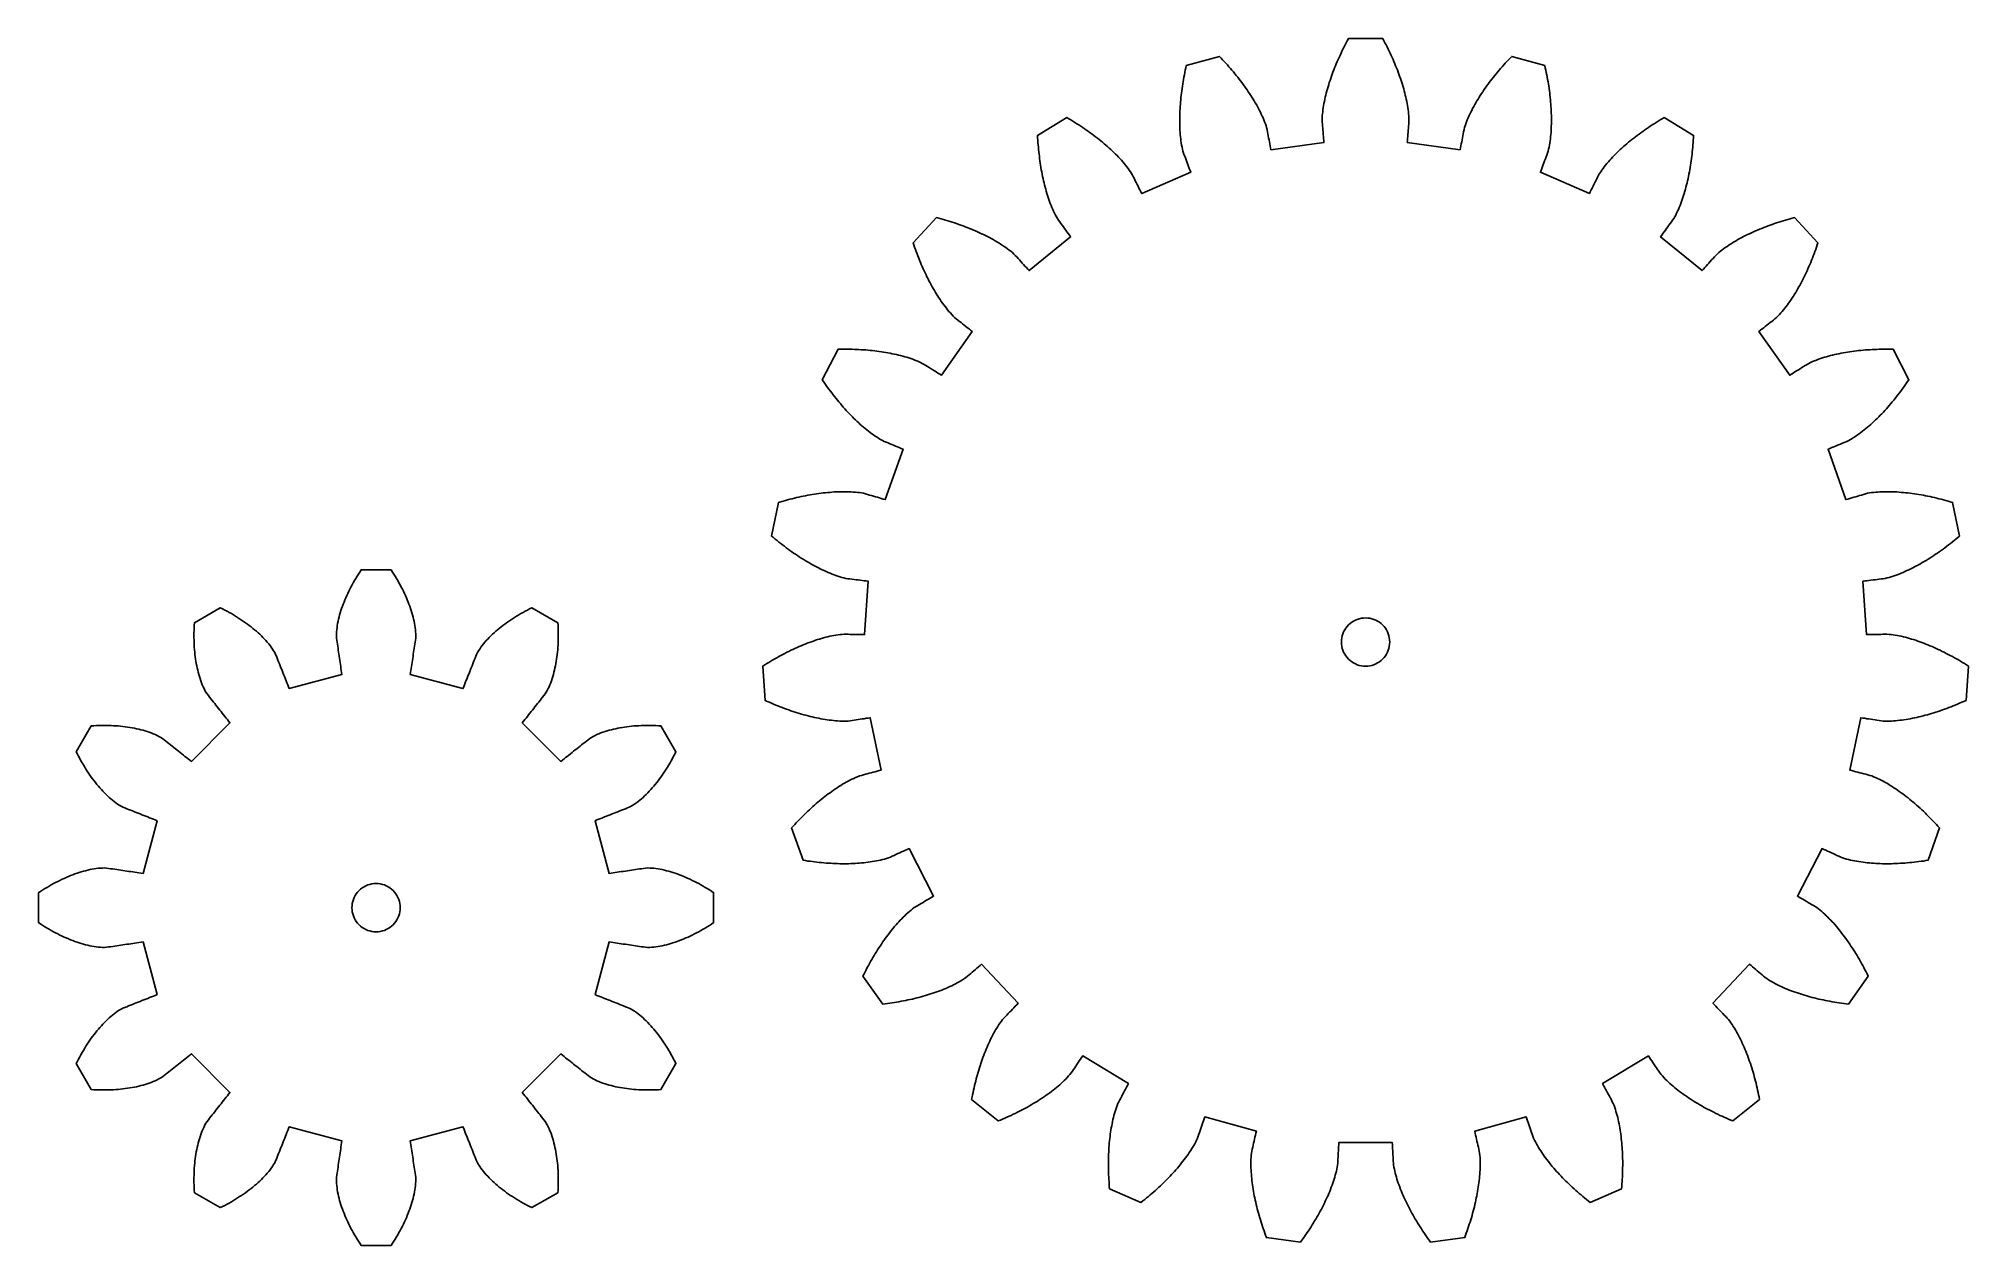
# Model space of a CAD drawing. Extents: x 0 to 320, y 0 to 200.
import ezdxf

# ---------------------------------------------------------------- set-up
doc = ezdxf.new("R2010")
doc.units = 0

msp = doc.modelspace()

# ---------------------------------------------------------------- linework, layer by layer
at = {"layer": '1'}
for points in [[(226.9, 182.75), (226.93, 183.09), (226.96, 183.43), (226.99, 183.77), (227.01, 184.1), (227.04, 184.44), (227.07, 184.78), (227.1, 185.12), (227.13, 185.46), (227.15, 185.79), (227.18, 186.13), (227.19, 186.47), (227.18, 186.81), (227.17, 187.16), (227.14, 187.5), (227.1, 187.84), (227.06, 188.19), (227.01, 188.53), (226.95, 188.87), (226.89, 189.22), (226.83, 189.56), (226.75, 189.91), (226.68, 190.26), (226.59, 190.6), (226.51, 190.95), (226.42, 191.29), (226.32, 191.64), (226.22, 191.99), (226.11, 192.34), (226.01, 192.68), (225.89, 193.03), (225.78, 193.38), (225.65, 193.72), (225.53, 194.07), (225.4, 194.42), (225.27, 194.77), (225.13, 195.11), (224.99, 195.46), (224.85, 195.81), (224.7, 196.15), (224.55, 196.5), (224.39, 196.85), (224.23, 197.19), (224.07, 197.54), (223.91, 197.89), (223.74, 198.23), (223.57, 198.58), (223.39, 198.92), (223.21, 199.27), (223.03, 199.61), (222.84, 199.96), (217.16, 199.96), (216.97, 199.61), (216.79, 199.27), (216.61, 198.92), (216.43, 198.58), (216.26, 198.23), (216.09, 197.89), (215.93, 197.54), (215.77, 197.19), (215.61, 196.85), (215.45, 196.5), (215.3, 196.15), (215.15, 195.81), (215.01, 195.46), (214.87, 195.11), (214.73, 194.77), (214.6, 194.42), (214.47, 194.07), (214.35, 193.72), (214.22, 193.38), (214.11, 193.03), (213.99, 192.68), (213.89, 192.34), (213.78, 191.99), (213.68, 191.64), (213.58, 191.29), (213.49, 190.95), (213.41, 190.6), (213.32, 190.26), (213.25, 189.91), (213.17, 189.56), (213.11, 189.22), (213.05, 188.87), (212.99, 188.53), (212.94, 188.19), (212.9, 187.84), (212.86, 187.5), (212.83, 187.16), (212.82, 186.81), (212.81, 186.47), (212.82, 186.13), (212.85, 185.79), (212.87, 185.46), (212.9, 185.12), (212.93, 184.78), (212.96, 184.44), (212.99, 184.1), (213.01, 183.77), (213.04, 183.43), (213.07, 183.09), (213.1, 182.75), (204.32, 181.55), (204.25, 181.88), (204.19, 182.21), (204.13, 182.55), (204.06, 182.88), (204, 183.21), (203.93, 183.54), (203.87, 183.88), (203.81, 184.21), (203.74, 184.54), (203.68, 184.88), (203.6, 185.21), (203.5, 185.53), (203.39, 185.86), (203.27, 186.18), (203.14, 186.5), (203.01, 186.82), (202.86, 187.14), (202.72, 187.45), (202.57, 187.77), (202.41, 188.08), (202.25, 188.4), (202.08, 188.71), (201.91, 189.02), (201.73, 189.33), (201.55, 189.64), (201.36, 189.95), (201.17, 190.26), (200.98, 190.56), (200.78, 190.87), (200.57, 191.17), (200.37, 191.47), (200.16, 191.77), (199.94, 192.07), (199.73, 192.37), (199.5, 192.67), (199.28, 192.97), (199.05, 193.27), (198.82, 193.56), (198.58, 193.86), (198.34, 194.15), (198.1, 194.44), (197.86, 194.73), (197.61, 195.02), (197.35, 195.31), (197.1, 195.6), (196.84, 195.89), (196.58, 196.17), (196.31, 196.45), (196.04, 196.74), (195.77, 197.02), (190.29, 195.49), (190.21, 195.1), (190.12, 194.72), (190.05, 194.34), (189.97, 193.96), (189.9, 193.58), (189.83, 193.2), (189.76, 192.82), (189.7, 192.45), (189.64, 192.07), (189.58, 191.7), (189.53, 191.32), (189.48, 190.95), (189.44, 190.57), (189.4, 190.2), (189.36, 189.83), (189.33, 189.46), (189.3, 189.09), (189.27, 188.72), (189.25, 188.36), (189.23, 187.99), (189.21, 187.63), (189.2, 187.26), (189.19, 186.9), (189.19, 186.54), (189.19, 186.18), (189.2, 185.82), (189.21, 185.46), (189.22, 185.11), (189.24, 184.75), (189.26, 184.4), (189.29, 184.05), (189.33, 183.7), (189.37, 183.36), (189.41, 183.01), (189.46, 182.67), (189.52, 182.33), (189.59, 181.99), (189.66, 181.66), (189.74, 181.33), (189.85, 181), (189.96, 180.68), (190.08, 180.37), (190.2, 180.05), (190.32, 179.73), (190.44, 179.41), (190.56, 179.09), (190.67, 178.78), (190.79, 178.46), (190.91, 178.14), (191.03, 177.82), (182.9, 174.29), (182.75, 174.59), (182.6, 174.9), (182.44, 175.2), (182.29, 175.51), (182.14, 175.81), (181.99, 176.11), (181.84, 176.42), (181.69, 176.72), (181.54, 177.02), (181.38, 177.33), (181.22, 177.62), (181.03, 177.91), (180.84, 178.19), (180.64, 178.47), (180.43, 178.74), (180.21, 179.01), (179.99, 179.28), (179.76, 179.55), (179.53, 179.81), (179.3, 180.07), (179.05, 180.33), (178.81, 180.59), (178.56, 180.84), (178.3, 181.09), (178.05, 181.34), (177.78, 181.58), (177.52, 181.83), (177.25, 182.07), (176.97, 182.31), (176.7, 182.55), (176.42, 182.78), (176.13, 183.02), (175.85, 183.25), (175.56, 183.48), (175.26, 183.71), (174.97, 183.93), (174.66, 184.16), (174.36, 184.38), (174.06, 184.6), (173.75, 184.82), (173.43, 185.03), (173.12, 185.24), (172.8, 185.46), (172.48, 185.67), (172.15, 185.87), (171.83, 186.08), (171.5, 186.28), (171.17, 186.49), (170.83, 186.69), (170.49, 186.88), (165.63, 183.93), (165.65, 183.54), (165.68, 183.15), (165.7, 182.76), (165.73, 182.37), (165.77, 181.99), (165.8, 181.61), (165.84, 181.22), (165.88, 180.84), (165.93, 180.47), (165.97, 180.09), (166.02, 179.71), (166.08, 179.34), (166.14, 178.97), (166.2, 178.6), (166.26, 178.23), (166.33, 177.87), (166.4, 177.5), (166.47, 177.14), (166.55, 176.78), (166.63, 176.42), (166.71, 176.07), (166.8, 175.72), (166.89, 175.37), (166.99, 175.02), (167.08, 174.67), (167.19, 174.33), (167.29, 173.99), (167.4, 173.65), (167.51, 173.31), (167.63, 172.98), (167.75, 172.65), (167.88, 172.32), (168.01, 172), (168.15, 171.68), (168.29, 171.36), (168.44, 171.05), (168.59, 170.74), (168.75, 170.44), (168.92, 170.15), (169.11, 169.86), (169.31, 169.59), (169.51, 169.31), (169.71, 169.04), (169.91, 168.76), (170.11, 168.49), (170.31, 168.22), (170.51, 167.94), (170.71, 167.67), (170.91, 167.39), (171.11, 167.12), (164.23, 161.53), (164, 161.78), (163.78, 162.03), (163.55, 162.28), (163.32, 162.53), (163.09, 162.78), (162.86, 163.03), (162.64, 163.29), (162.41, 163.54), (162.18, 163.79), (161.95, 164.04), (161.71, 164.28), (161.46, 164.51), (161.19, 164.73), (160.93, 164.94), (160.65, 165.15), (160.37, 165.35), (160.08, 165.55), (159.79, 165.74), (159.5, 165.93), (159.2, 166.12), (158.9, 166.3), (158.59, 166.48), (158.29, 166.66), (157.97, 166.83), (157.66, 167), (157.34, 167.17), (157.02, 167.33), (156.69, 167.49), (156.36, 167.65), (156.03, 167.8), (155.7, 167.96), (155.36, 168.1), (155.02, 168.25), (154.68, 168.39), (154.34, 168.53), (153.99, 168.67), (153.64, 168.8), (153.29, 168.94), (152.93, 169.06), (152.58, 169.19), (152.22, 169.31), (151.86, 169.44), (151.49, 169.55), (151.13, 169.67), (150.76, 169.78), (150.39, 169.89), (150.02, 170), (149.64, 170.1), (149.27, 170.21), (148.89, 170.31), (145.01, 166.15), (145.13, 165.78), (145.26, 165.41), (145.39, 165.04), (145.52, 164.68), (145.66, 164.32), (145.79, 163.96), (145.93, 163.6), (146.08, 163.25), (146.22, 162.89), (146.37, 162.54), (146.52, 162.2), (146.67, 161.85), (146.83, 161.51), (146.99, 161.17), (147.15, 160.83), (147.31, 160.5), (147.48, 160.17), (147.64, 159.84), (147.81, 159.51), (147.99, 159.19), (148.17, 158.87), (148.34, 158.56), (148.53, 158.24), (148.71, 157.93), (148.9, 157.62), (149.09, 157.32), (149.28, 157.02), (149.48, 156.73), (149.68, 156.43), (149.88, 156.14), (150.09, 155.86), (150.3, 155.58), (150.52, 155.3), (150.73, 155.03), (150.95, 154.77), (151.18, 154.51), (151.41, 154.25), (151.65, 154), (151.89, 153.77), (152.15, 153.54), (152.41, 153.33), (152.68, 153.12), (152.95, 152.91), (153.21, 152.7), (153.48, 152.49), (153.75, 152.28), (154.01, 152.07), (154.28, 151.86), (154.54, 151.65), (154.81, 151.44), (149.7, 144.2), (149.41, 144.38), (149.13, 144.56), (148.84, 144.74), (148.55, 144.92), (148.26, 145.1), (147.98, 145.28), (147.69, 145.46), (147.4, 145.64), (147.12, 145.82), (146.83, 146), (146.53, 146.17), (146.23, 146.32), (145.91, 146.46), (145.6, 146.59), (145.27, 146.72), (144.95, 146.84), (144.62, 146.95), (144.29, 147.06), (143.95, 147.17), (143.62, 147.27), (143.28, 147.36), (142.93, 147.45), (142.59, 147.54), (142.24, 147.62), (141.89, 147.7), (141.54, 147.77), (141.19, 147.84), (140.83, 147.91), (140.47, 147.97), (140.11, 148.03), (139.75, 148.09), (139.39, 148.14), (139.02, 148.19), (138.65, 148.23), (138.28, 148.28), (137.91, 148.31), (137.54, 148.35), (137.16, 148.38), (136.79, 148.41), (136.41, 148.43), (136.03, 148.46), (135.65, 148.48), (135.27, 148.49), (134.89, 148.5), (134.5, 148.51), (134.11, 148.52), (133.73, 148.52), (133.34, 148.52), (132.95, 148.52), (132.56, 148.51), (129.94, 143.46), (130.16, 143.14), (130.38, 142.82), (130.61, 142.5), (130.83, 142.19), (131.06, 141.87), (131.29, 141.56), (131.52, 141.26), (131.75, 140.96), (131.99, 140.66), (132.23, 140.36), (132.46, 140.06), (132.7, 139.77), (132.95, 139.49), (133.19, 139.2), (133.44, 138.92), (133.68, 138.64), (133.93, 138.37), (134.18, 138.1), (134.44, 137.83), (134.69, 137.57), (134.95, 137.31), (135.2, 137.05), (135.46, 136.8), (135.73, 136.55), (135.99, 136.31), (136.25, 136.06), (136.52, 135.83), (136.79, 135.6), (137.06, 135.37), (137.34, 135.15), (137.61, 134.93), (137.89, 134.71), (138.17, 134.51), (138.45, 134.3), (138.74, 134.11), (139.03, 133.92), (139.32, 133.73), (139.61, 133.56), (139.91, 133.4), (140.22, 133.25), (140.53, 133.12), (140.85, 132.99), (141.16, 132.86), (141.47, 132.73), (141.78, 132.6), (142.1, 132.47), (142.41, 132.34), (142.72, 132.21), (143.04, 132.07), (143.35, 131.94), (140.38, 123.59), (140.06, 123.69), (139.73, 123.79), (139.41, 123.88), (139.08, 123.98), (138.76, 124.08), (138.43, 124.17), (138.11, 124.27), (137.78, 124.36), (137.46, 124.46), (137.13, 124.56), (136.8, 124.64), (136.46, 124.7), (136.13, 124.75), (135.78, 124.79), (135.44, 124.83), (135.1, 124.85), (134.75, 124.87), (134.4, 124.89), (134.05, 124.9), (133.7, 124.91), (133.34, 124.9), (132.99, 124.9), (132.63, 124.89), (132.28, 124.87), (131.92, 124.86), (131.56, 124.83), (131.2, 124.8), (130.84, 124.77), (130.48, 124.74), (130.12, 124.7), (129.75, 124.65), (129.39, 124.6), (129.02, 124.55), (128.66, 124.5), (128.29, 124.44), (127.92, 124.38), (127.55, 124.31), (127.18, 124.24), (126.81, 124.16), (126.44, 124.09), (126.07, 124.01), (125.7, 123.92), (125.33, 123.83), (124.96, 123.74), (124.58, 123.65), (124.21, 123.55), (123.83, 123.45), (123.46, 123.34), (123.09, 123.23), (122.71, 123.12), (121.55, 117.55), (121.85, 117.3), (122.15, 117.05), (122.45, 116.81), (122.76, 116.56), (123.06, 116.33), (123.37, 116.09), (123.67, 115.86), (123.98, 115.63), (124.28, 115.4), (124.59, 115.18), (124.9, 114.96), (125.21, 114.75), (125.52, 114.54), (125.83, 114.33), (126.14, 114.12), (126.46, 113.92), (126.77, 113.73), (127.09, 113.53), (127.4, 113.34), (127.72, 113.16), (128.03, 112.98), (128.35, 112.8), (128.67, 112.63), (128.99, 112.46), (129.31, 112.29), (129.63, 112.13), (129.95, 111.98), (130.27, 111.83), (130.6, 111.68), (130.92, 111.54), (131.24, 111.4), (131.57, 111.27), (131.9, 111.15), (132.22, 111.03), (132.55, 110.92), (132.88, 110.81), (133.21, 110.72), (133.54, 110.63), (133.87, 110.55), (134.21, 110.49), (134.54, 110.45), (134.88, 110.41), (135.22, 110.37), (135.55, 110.33), (135.89, 110.29), (136.23, 110.24), (136.56, 110.2), (136.9, 110.16), (137.24, 110.12), (137.57, 110.08), (136.97, 101.24), (136.63, 101.24), (136.29, 101.25), (135.95, 101.25), (135.61, 101.26), (135.27, 101.26), (134.93, 101.27), (134.6, 101.27), (134.26, 101.28), (133.92, 101.28), (133.58, 101.29), (133.24, 101.27), (132.9, 101.24), (132.56, 101.2), (132.22, 101.15), (131.88, 101.09), (131.54, 101.02), (131.2, 100.95), (130.86, 100.87), (130.52, 100.79), (130.18, 100.7), (129.84, 100.6), (129.5, 100.5), (129.16, 100.4), (128.82, 100.29), (128.48, 100.17), (128.14, 100.05), (127.8, 99.93), (127.46, 99.8), (127.12, 99.67), (126.79, 99.53), (126.45, 99.39), (126.11, 99.25), (125.77, 99.1), (125.43, 98.94), (125.1, 98.79), (124.76, 98.63), (124.42, 98.46), (124.09, 98.3), (123.75, 98.13), (123.41, 97.95), (123.08, 97.77), (122.74, 97.59), (122.41, 97.41), (122.07, 97.22), (121.74, 97.03), (121.41, 96.83), (121.07, 96.63), (120.74, 96.43), (120.41, 96.22), (120.08, 96.02), (120.47, 90.34), (120.82, 90.18), (121.18, 90.02), (121.54, 89.87), (121.89, 89.71), (122.25, 89.57), (122.61, 89.42), (122.96, 89.28), (123.32, 89.14), (123.68, 89.01), (124.03, 88.88), (124.39, 88.75), (124.75, 88.63), (125.1, 88.51), (125.46, 88.39), (125.81, 88.28), (126.17, 88.17), (126.53, 88.06), (126.88, 87.96), (127.24, 87.87), (127.59, 87.77), (127.94, 87.68), (128.3, 87.6), (128.65, 87.52), (129, 87.44), (129.36, 87.37), (129.71, 87.3), (130.06, 87.24), (130.41, 87.18), (130.76, 87.13), (131.11, 87.08), (131.46, 87.04), (131.81, 87), (132.16, 86.97), (132.5, 86.94), (132.85, 86.92), (133.19, 86.91), (133.54, 86.9), (133.88, 86.91), (134.22, 86.92), (134.56, 86.96), (134.89, 87.01), (135.23, 87.06), (135.56, 87.11), (135.9, 87.16), (136.23, 87.21), (136.57, 87.26), (136.91, 87.31), (137.24, 87.37), (137.58, 87.42), (137.91, 87.47), (139.71, 78.79), (139.39, 78.7), (139.06, 78.62), (138.73, 78.53), (138.4, 78.44), (138.07, 78.36), (137.75, 78.27), (137.42, 78.18), (137.09, 78.1), (136.76, 78.01), (136.43, 77.92), (136.11, 77.82), (135.79, 77.7), (135.48, 77.57), (135.16, 77.42), (134.85, 77.28), (134.54, 77.12), (134.23, 76.96), (133.93, 76.79), (133.62, 76.62), (133.32, 76.44), (133.02, 76.25), (132.72, 76.07), (132.42, 75.87), (132.12, 75.67), (131.83, 75.47), (131.53, 75.27), (131.24, 75.05), (130.95, 74.84), (130.66, 74.62), (130.37, 74.4), (130.08, 74.17), (129.79, 73.94), (129.51, 73.71), (129.22, 73.47), (128.94, 73.23), (128.66, 72.98), (128.38, 72.74), (128.1, 72.48), (127.82, 72.23), (127.55, 71.97), (127.27, 71.71), (127, 71.44), (126.73, 71.17), (126.46, 70.9), (126.19, 70.63), (125.92, 70.35), (125.65, 70.07), (125.39, 69.78), (125.12, 69.5), (124.86, 69.2), (126.76, 63.85), (127.15, 63.79), (127.54, 63.73), (127.92, 63.68), (128.31, 63.63), (128.69, 63.58), (129.07, 63.54), (129.46, 63.5), (129.84, 63.46), (130.22, 63.43), (130.59, 63.4), (130.97, 63.37), (131.35, 63.35), (131.72, 63.33), (132.1, 63.31), (132.47, 63.3), (132.84, 63.29), (133.21, 63.29), (133.58, 63.29), (133.95, 63.29), (134.32, 63.29), (134.68, 63.3), (135.04, 63.32), (135.41, 63.33), (135.77, 63.36), (136.12, 63.38), (136.48, 63.41), (136.84, 63.45), (137.19, 63.48), (137.54, 63.53), (137.89, 63.58), (138.24, 63.63), (138.59, 63.69), (138.93, 63.75), (139.27, 63.82), (139.61, 63.89), (139.94, 63.97), (140.28, 64.06), (140.61, 64.16), (140.93, 64.26), (141.25, 64.39), (141.55, 64.53), (141.86, 64.67), (142.17, 64.81), (142.48, 64.95), (142.79, 65.09), (143.1, 65.23), (143.41, 65.37), (143.72, 65.51), (144.03, 65.65), (144.34, 65.79), (148.41, 57.92), (148.12, 57.74), (147.83, 57.57), (147.54, 57.4), (147.24, 57.23), (146.95, 57.06), (146.66, 56.88), (146.37, 56.71), (146.07, 56.54), (145.78, 56.37), (145.49, 56.2), (145.21, 56.01), (144.93, 55.81), (144.66, 55.59), (144.4, 55.37), (144.14, 55.15), (143.88, 54.91), (143.63, 54.67), (143.38, 54.43), (143.14, 54.18), (142.89, 53.93), (142.65, 53.67), (142.41, 53.41), (142.18, 53.14), (141.95, 52.87), (141.72, 52.59), (141.49, 52.31), (141.26, 52.03), (141.04, 51.75), (140.82, 51.46), (140.6, 51.17), (140.38, 50.87), (140.17, 50.57), (139.96, 50.27), (139.75, 49.96), (139.54, 49.65), (139.34, 49.34), (139.13, 49.03), (138.93, 48.71), (138.74, 48.39), (138.54, 48.07), (138.34, 47.74), (138.15, 47.41), (137.96, 47.08), (137.78, 46.74), (137.59, 46.41), (137.41, 46.07), (137.23, 45.72), (137.05, 45.38), (136.87, 45.03), (136.7, 44.68), (139.98, 40.03), (140.36, 40.08), (140.75, 40.13), (141.14, 40.18), (141.52, 40.24), (141.9, 40.3), (142.28, 40.36), (142.66, 40.42), (143.04, 40.49), (143.41, 40.56), (143.78, 40.63), (144.16, 40.71), (144.52, 40.79), (144.89, 40.87), (145.25, 40.96), (145.62, 41.05), (145.98, 41.14), (146.34, 41.23), (146.69, 41.33), (147.04, 41.43), (147.4, 41.54), (147.74, 41.65), (148.09, 41.76), (148.43, 41.87), (148.78, 41.99), (149.11, 42.11), (149.45, 42.24), (149.78, 42.36), (150.11, 42.5), (150.44, 42.63), (150.76, 42.77), (151.09, 42.92), (151.4, 43.07), (151.72, 43.22), (152.03, 43.38), (152.33, 43.54), (152.63, 43.71), (152.93, 43.88), (153.22, 44.07), (153.5, 44.26), (153.77, 44.46), (154.03, 44.68), (154.29, 44.9), (154.55, 45.11), (154.81, 45.33), (155.07, 45.55), (155.33, 45.77), (155.59, 45.99), (155.85, 46.2), (156.11, 46.42), (156.37, 46.64), (162.42, 40.16), (162.19, 39.92), (161.95, 39.67), (161.72, 39.43), (161.48, 39.19), (161.25, 38.94), (161.01, 38.7), (160.78, 38.45), (160.54, 38.21), (160.31, 37.96), (160.07, 37.72), (159.85, 37.46), (159.64, 37.19), (159.44, 36.91), (159.24, 36.63), (159.06, 36.34), (158.87, 36.05), (158.69, 35.75), (158.52, 35.45), (158.35, 35.14), (158.18, 34.83), (158.02, 34.52), (157.86, 34.2), (157.71, 33.88), (157.56, 33.56), (157.41, 33.23), (157.26, 32.9), (157.12, 32.57), (156.99, 32.23), (156.85, 31.9), (156.72, 31.55), (156.59, 31.21), (156.47, 30.87), (156.34, 30.52), (156.22, 30.17), (156.11, 29.81), (156, 29.46), (155.88, 29.1), (155.78, 28.74), (155.67, 28.38), (155.57, 28.01), (155.47, 27.65), (155.38, 27.28), (155.28, 26.91), (155.19, 26.53), (155.11, 26.16), (155.02, 25.78), (154.94, 25.4), (154.86, 25.02), (154.78, 24.64), (154.71, 24.25), (159.12, 20.67), (159.48, 20.82), (159.84, 20.97), (160.2, 21.12), (160.55, 21.28), (160.91, 21.44), (161.26, 21.6), (161.6, 21.77), (161.95, 21.93), (162.29, 22.1), (162.63, 22.27), (162.96, 22.45), (163.3, 22.62), (163.63, 22.8), (163.96, 22.98), (164.28, 23.16), (164.6, 23.35), (164.92, 23.54), (165.24, 23.73), (165.55, 23.92), (165.86, 24.12), (166.17, 24.32), (166.47, 24.52), (166.77, 24.72), (167.07, 24.92), (167.36, 25.13), (167.65, 25.34), (167.94, 25.56), (168.22, 25.77), (168.5, 25.99), (168.77, 26.22), (169.04, 26.44), (169.31, 26.67), (169.57, 26.9), (169.82, 27.14), (170.07, 27.38), (170.32, 27.62), (170.56, 27.87), (170.79, 28.12), (171.01, 28.38), (171.21, 28.65), (171.41, 28.93), (171.6, 29.21), (171.79, 29.49), (171.98, 29.77), (172.17, 30.05), (172.36, 30.33), (172.55, 30.61), (172.75, 30.89), (172.94, 31.17), (173.13, 31.45), (180.7, 26.85), (180.54, 26.55), (180.38, 26.25), (180.22, 25.95), (180.06, 25.65), (179.9, 25.35), (179.74, 25.05), (179.58, 24.76), (179.42, 24.46), (179.26, 24.16), (179.1, 23.86), (178.95, 23.55), (178.82, 23.24), (178.7, 22.91), (178.59, 22.59), (178.49, 22.26), (178.39, 21.93), (178.3, 21.59), (178.21, 21.25), (178.13, 20.91), (178.06, 20.57), (177.99, 20.22), (177.92, 19.88), (177.86, 19.53), (177.8, 19.17), (177.74, 18.82), (177.69, 18.46), (177.65, 18.1), (177.61, 17.74), (177.57, 17.38), (177.53, 17.02), (177.5, 16.65), (177.47, 16.29), (177.45, 15.92), (177.43, 15.55), (177.41, 15.18), (177.4, 14.81), (177.39, 14.43), (177.38, 14.06), (177.38, 13.68), (177.38, 13.3), (177.39, 12.92), (177.39, 12.54), (177.4, 12.16), (177.42, 11.77), (177.43, 11.39), (177.45, 11), (177.48, 10.62), (177.51, 10.23), (177.53, 9.84), (177.57, 9.45), (182.78, 7.18), (183.09, 7.43), (183.4, 7.67), (183.7, 7.91), (184, 8.16), (184.29, 8.41), (184.59, 8.66), (184.88, 8.91), (185.16, 9.17), (185.45, 9.42), (185.73, 9.68), (186, 9.93), (186.28, 10.19), (186.55, 10.45), (186.81, 10.72), (187.08, 10.98), (187.34, 11.25), (187.59, 11.51), (187.85, 11.78), (188.1, 12.05), (188.34, 12.32), (188.58, 12.6), (188.82, 12.87), (189.06, 13.15), (189.29, 13.43), (189.51, 13.71), (189.73, 13.99), (189.95, 14.27), (190.17, 14.56), (190.37, 14.84), (190.58, 15.13), (190.78, 15.42), (190.97, 15.71), (191.16, 16.01), (191.34, 16.3), (191.52, 16.6), (191.69, 16.9), (191.85, 17.21), (192, 17.51), (192.15, 17.82), (192.27, 18.14), (192.38, 18.46), (192.49, 18.78), (192.6, 19.1), (192.71, 19.42), (192.82, 19.74), (192.93, 20.06), (193.03, 20.39), (193.14, 20.71), (193.25, 21.03), (193.36, 21.35), (201.9, 18.96), (201.82, 18.63), (201.75, 18.3), (201.67, 17.96), (201.6, 17.63), (201.53, 17.3), (201.45, 16.97), (201.38, 16.64), (201.3, 16.31), (201.23, 15.98), (201.16, 15.65), (201.1, 15.31), (201.06, 14.97), (201.03, 14.63), (201.01, 14.29), (201, 13.94), (201, 13.6), (201, 13.25), (201.01, 12.9), (201.02, 12.55), (201.04, 12.2), (201.07, 11.85), (201.1, 11.49), (201.13, 11.14), (201.17, 10.78), (201.21, 10.43), (201.26, 10.07), (201.31, 9.72), (201.37, 9.36), (201.43, 9), (201.49, 8.64), (201.56, 8.28), (201.64, 7.92), (201.71, 7.56), (201.79, 7.2), (201.88, 6.83), (201.97, 6.47), (202.06, 6.11), (202.15, 5.75), (202.25, 5.38), (202.35, 5.02), (202.46, 4.65), (202.57, 4.29), (202.68, 3.92), (202.8, 3.56), (202.92, 3.19), (203.04, 2.83), (203.17, 2.46), (203.3, 2.09), (203.43, 1.73), (203.57, 1.36), (209.21, 0.58), (209.44, 0.9), (209.66, 1.22), (209.89, 1.54), (210.11, 1.85), (210.33, 2.17), (210.54, 2.49), (210.75, 2.81), (210.96, 3.13), (211.16, 3.46), (211.37, 3.78), (211.56, 4.1), (211.76, 4.43), (211.95, 4.75), (212.13, 5.07), (212.31, 5.4), (212.49, 5.73), (212.67, 6.05), (212.84, 6.38), (213.01, 6.71), (213.17, 7.03), (213.33, 7.36), (213.48, 7.69), (213.64, 8.02), (213.78, 8.35), (213.92, 8.68), (214.06, 9.01), (214.2, 9.34), (214.32, 9.68), (214.45, 10.01), (214.57, 10.34), (214.68, 10.67), (214.79, 11.01), (214.89, 11.34), (214.99, 11.68), (215.07, 12.01), (215.16, 12.34), (215.23, 12.68), (215.3, 13.02), (215.35, 13.35), (215.39, 13.69), (215.41, 14.03), (215.42, 14.37), (215.44, 14.71), (215.46, 15.05), (215.48, 15.38), (215.5, 15.72), (215.51, 16.06), (215.53, 16.4), (215.55, 16.74), (215.57, 17.08), (224.43, 17.08), (224.45, 16.74), (224.47, 16.4), (224.49, 16.06), (224.5, 15.72), (224.52, 15.38), (224.54, 15.05), (224.56, 14.71), (224.58, 14.37), (224.59, 14.03), (224.61, 13.69), (224.65, 13.35), (224.7, 13.02), (224.77, 12.68), (224.84, 12.34), (224.93, 12.01), (225.01, 11.68), (225.11, 11.34), (225.21, 11.01), (225.32, 10.67), (225.43, 10.34), (225.55, 10.01), (225.68, 9.68), (225.8, 9.34), (225.94, 9.01), (226.08, 8.68), (226.22, 8.35), (226.36, 8.02), (226.52, 7.69), (226.67, 7.36), (226.83, 7.03), (226.99, 6.71), (227.16, 6.38), (227.33, 6.05), (227.51, 5.73), (227.69, 5.4), (227.87, 5.07), (228.05, 4.75), (228.24, 4.43), (228.44, 4.1), (228.63, 3.78), (228.84, 3.46), (229.04, 3.13), (229.25, 2.81), (229.46, 2.49), (229.67, 2.17), (229.89, 1.85), (230.11, 1.54), (230.34, 1.22), (230.56, 0.9), (230.79, 0.58), (236.43, 1.36), (236.57, 1.73), (236.7, 2.09), (236.83, 2.46), (236.96, 2.83), (237.08, 3.19), (237.2, 3.56), (237.32, 3.92), (237.43, 4.29), (237.54, 4.65), (237.65, 5.02), (237.75, 5.38), (237.85, 5.75), (237.94, 6.11), (238.03, 6.47), (238.12, 6.83), (238.21, 7.2), (238.29, 7.56), (238.36, 7.92), (238.44, 8.28), (238.51, 8.64), (238.57, 9), (238.63, 9.36), (238.69, 9.72), (238.74, 10.07), (238.79, 10.43), (238.83, 10.78), (238.87, 11.14), (238.9, 11.49), (238.93, 11.85), (238.96, 12.2), (238.98, 12.55), (238.99, 12.9), (239, 13.25), (239, 13.6), (239, 13.94), (238.99, 14.29), (238.97, 14.63), (238.94, 14.97), (238.9, 15.31), (238.84, 15.65), (238.77, 15.98), (238.7, 16.31), (238.62, 16.64), (238.55, 16.97), (238.47, 17.3), (238.4, 17.63), (238.33, 17.96), (238.25, 18.3), (238.18, 18.63), (238.1, 18.96), (246.64, 21.35), (246.75, 21.03), (246.86, 20.71), (246.97, 20.39), (247.07, 20.06), (247.18, 19.74), (247.29, 19.42), (247.4, 19.1), (247.51, 18.78), (247.62, 18.46), (247.73, 18.14), (247.85, 17.82), (248, 17.51), (248.15, 17.21), (248.31, 16.9), (248.48, 16.6), (248.66, 16.3), (248.84, 16.01), (249.03, 15.71), (249.22, 15.42), (249.42, 15.13), (249.63, 14.84), (249.83, 14.56), (250.05, 14.27), (250.27, 13.99), (250.49, 13.71), (250.71, 13.43), (250.94, 13.15), (251.18, 12.87), (251.42, 12.6), (251.66, 12.32), (251.9, 12.05), (252.15, 11.78), (252.41, 11.51), (252.66, 11.25), (252.92, 10.98), (253.19, 10.72), (253.45, 10.45), (253.72, 10.19), (254, 9.93), (254.27, 9.68), (254.55, 9.42), (254.84, 9.17), (255.12, 8.91), (255.41, 8.66), (255.71, 8.41), (256, 8.16), (256.3, 7.91), (256.6, 7.67), (256.91, 7.43), (257.22, 7.18), (262.43, 9.45), (262.47, 9.84), (262.49, 10.23), (262.52, 10.62), (262.55, 11), (262.57, 11.39), (262.58, 11.77), (262.6, 12.16), (262.61, 12.54), (262.61, 12.92), (262.62, 13.3), (262.62, 13.68), (262.62, 14.06), (262.61, 14.43), (262.6, 14.81), (262.59, 15.18), (262.57, 15.55), (262.55, 15.92), (262.53, 16.29), (262.5, 16.65), (262.47, 17.02), (262.43, 17.38), (262.39, 17.74), (262.35, 18.1), (262.31, 18.46), (262.26, 18.82), (262.2, 19.17), (262.14, 19.53), (262.08, 19.88), (262.01, 20.22), (261.94, 20.57), (261.87, 20.91), (261.79, 21.25), (261.7, 21.59), (261.61, 21.93), (261.51, 22.26), (261.41, 22.59), (261.3, 22.91), (261.18, 23.24), (261.05, 23.55), (260.9, 23.86), (260.74, 24.16), (260.58, 24.46), (260.42, 24.76), (260.26, 25.05), (260.1, 25.35), (259.94, 25.65), (259.78, 25.95), (259.62, 26.25), (259.46, 26.55), (259.3, 26.85), (266.87, 31.45), (267.06, 31.17), (267.25, 30.89), (267.45, 30.61), (267.64, 30.33), (267.83, 30.05), (268.02, 29.77), (268.21, 29.49), (268.4, 29.21), (268.59, 28.93), (268.79, 28.65), (268.99, 28.38), (269.21, 28.12), (269.44, 27.87), (269.68, 27.62), (269.93, 27.38), (270.18, 27.14), (270.43, 26.9), (270.69, 26.67), (270.96, 26.44), (271.23, 26.22), (271.5, 25.99), (271.78, 25.77), (272.06, 25.56), (272.35, 25.34), (272.64, 25.13), (272.93, 24.92), (273.23, 24.72), (273.53, 24.52), (273.83, 24.32), (274.14, 24.12), (274.45, 23.92), (274.76, 23.73), (275.08, 23.54), (275.4, 23.35), (275.72, 23.16), (276.04, 22.98), (276.37, 22.8), (276.7, 22.62), (277.04, 22.45), (277.37, 22.27), (277.71, 22.1), (278.05, 21.93), (278.4, 21.77), (278.74, 21.6), (279.09, 21.44), (279.45, 21.28), (279.8, 21.12), (280.16, 20.97), (280.52, 20.82), (280.88, 20.67), (285.29, 24.25), (285.22, 24.64), (285.14, 25.02), (285.06, 25.4), (284.98, 25.78), (284.89, 26.16), (284.81, 26.53), (284.72, 26.91), (284.62, 27.28), (284.53, 27.65), (284.43, 28.01), (284.33, 28.38), (284.22, 28.74), (284.12, 29.1), (284, 29.46), (283.89, 29.81), (283.78, 30.17), (283.66, 30.52), (283.53, 30.87), (283.41, 31.21), (283.28, 31.55), (283.15, 31.9), (283.01, 32.23), (282.88, 32.57), (282.74, 32.9), (282.59, 33.23), (282.44, 33.56), (282.29, 33.88), (282.14, 34.2), (281.98, 34.52), (281.82, 34.83), (281.65, 35.14), (281.48, 35.45), (281.31, 35.75), (281.13, 36.05), (280.94, 36.34), (280.76, 36.63), (280.56, 36.91), (280.36, 37.19), (280.15, 37.46), (279.93, 37.72), (279.69, 37.96), (279.46, 38.21), (279.22, 38.45), (278.99, 38.7), (278.75, 38.94), (278.52, 39.19), (278.28, 39.43), (278.05, 39.67), (277.81, 39.92), (277.58, 40.16), (283.63, 46.64), (283.89, 46.42), (284.15, 46.2), (284.41, 45.99), (284.67, 45.77), (284.93, 45.55), (285.19, 45.33), (285.45, 45.11), (285.71, 44.9), (285.97, 44.68), (286.23, 44.46), (286.5, 44.26), (286.78, 44.07), (287.07, 43.88), (287.37, 43.71), (287.67, 43.54), (287.97, 43.38), (288.28, 43.22), (288.6, 43.07), (288.91, 42.92), (289.24, 42.77), (289.56, 42.63), (289.89, 42.5), (290.22, 42.36), (290.55, 42.24), (290.89, 42.11), (291.22, 41.99), (291.57, 41.87), (291.91, 41.76), (292.26, 41.65), (292.6, 41.54), (292.96, 41.43), (293.31, 41.33), (293.66, 41.23), (294.02, 41.14), (294.38, 41.05), (294.75, 40.96), (295.11, 40.87), (295.48, 40.79), (295.84, 40.71), (296.22, 40.63), (296.59, 40.56), (296.96, 40.49), (297.34, 40.42), (297.72, 40.36), (298.1, 40.3), (298.48, 40.24), (298.86, 40.18), (299.25, 40.13), (299.64, 40.08), (300.02, 40.03), (303.3, 44.68), (303.13, 45.03), (302.95, 45.38), (302.77, 45.72), (302.59, 46.07), (302.41, 46.41), (302.22, 46.74), (302.04, 47.08), (301.85, 47.41), (301.66, 47.74), (301.46, 48.07), (301.26, 48.39), (301.07, 48.71), (300.87, 49.03), (300.66, 49.34), (300.46, 49.65), (300.25, 49.96), (300.04, 50.27), (299.83, 50.57), (299.62, 50.87), (299.4, 51.17), (299.18, 51.46), (298.96, 51.75), (298.74, 52.03), (298.51, 52.31), (298.28, 52.59), (298.05, 52.87), (297.82, 53.14), (297.59, 53.41), (297.35, 53.67), (297.11, 53.93), (296.86, 54.18), (296.62, 54.43), (296.37, 54.67), (296.12, 54.91), (295.86, 55.15), (295.6, 55.37), (295.34, 55.59), (295.07, 55.81), (294.79, 56.01), (294.51, 56.2), (294.22, 56.37), (293.93, 56.54), (293.63, 56.71), (293.34, 56.88), (293.05, 57.06), (292.76, 57.23), (292.46, 57.4), (292.17, 57.57), (291.88, 57.74), (291.59, 57.92), (295.66, 65.79), (295.97, 65.65), (296.28, 65.51), (296.59, 65.37), (296.9, 65.23), (297.21, 65.09), (297.52, 64.95), (297.83, 64.81), (298.14, 64.67), (298.45, 64.53), (298.75, 64.39), (299.07, 64.26), (299.39, 64.16), (299.72, 64.06), (300.06, 63.97), (300.39, 63.89), (300.73, 63.82), (301.07, 63.75), (301.41, 63.69), (301.76, 63.63), (302.11, 63.58), (302.46, 63.53), (302.81, 63.48), (303.16, 63.45), (303.52, 63.41), (303.88, 63.38), (304.23, 63.36), (304.59, 63.33), (304.96, 63.32), (305.32, 63.3), (305.68, 63.29), (306.05, 63.29), (306.42, 63.29), (306.79, 63.29), (307.16, 63.29), (307.53, 63.3), (307.9, 63.31), (308.28, 63.33), (308.65, 63.35), (309.03, 63.37), (309.41, 63.4), (309.78, 63.43), (310.16, 63.46), (310.54, 63.5), (310.93, 63.54), (311.31, 63.58), (311.69, 63.63), (312.08, 63.68), (312.46, 63.73), (312.85, 63.79), (313.24, 63.85), (315.14, 69.2), (314.88, 69.5), (314.61, 69.78), (314.35, 70.07), (314.08, 70.35), (313.81, 70.63), (313.54, 70.9), (313.27, 71.17), (313, 71.44), (312.73, 71.71), (312.45, 71.97), (312.18, 72.23), (311.9, 72.48), (311.62, 72.74), (311.34, 72.98), (311.06, 73.23), (310.78, 73.47), (310.49, 73.71), (310.21, 73.94), (309.92, 74.17), (309.63, 74.4), (309.34, 74.62), (309.05, 74.84), (308.76, 75.05), (308.47, 75.27), (308.17, 75.47), (307.88, 75.67), (307.58, 75.87), (307.28, 76.07), (306.98, 76.25), (306.68, 76.44), (306.38, 76.62), (306.07, 76.79), (305.77, 76.96), (305.46, 77.12), (305.15, 77.28), (304.84, 77.42), (304.52, 77.57), (304.21, 77.7), (303.89, 77.82), (303.57, 77.92), (303.24, 78.01), (302.91, 78.1), (302.58, 78.18), (302.25, 78.27), (301.93, 78.36), (301.6, 78.44), (301.27, 78.53), (300.94, 78.62), (300.61, 78.7), (300.29, 78.79), (302.09, 87.47), (302.42, 87.42), (302.76, 87.37), (303.09, 87.31), (303.43, 87.26), (303.77, 87.21), (304.1, 87.16), (304.44, 87.11), (304.77, 87.06), (305.11, 87.01), (305.44, 86.96), (305.78, 86.92), (306.12, 86.91), (306.46, 86.9), (306.81, 86.91), (307.15, 86.92), (307.5, 86.94), (307.84, 86.97), (308.19, 87), (308.54, 87.04), (308.89, 87.08), (309.24, 87.13), (309.59, 87.18), (309.94, 87.24), (310.29, 87.3), (310.64, 87.37), (311, 87.44), (311.35, 87.52), (311.7, 87.6), (312.06, 87.68), (312.41, 87.77), (312.76, 87.87), (313.12, 87.96), (313.47, 88.06), (313.83, 88.17), (314.19, 88.28), (314.54, 88.39), (314.9, 88.51), (315.25, 88.63), (315.61, 88.75), (315.97, 88.88), (316.32, 89.01), (316.68, 89.14), (317.04, 89.28), (317.39, 89.42), (317.75, 89.57), (318.11, 89.71), (318.46, 89.87), (318.82, 90.02), (319.18, 90.18), (319.53, 90.34), (319.92, 96.02), (319.59, 96.22), (319.26, 96.43), (318.93, 96.63), (318.59, 96.83), (318.26, 97.03), (317.93, 97.22), (317.59, 97.41), (317.26, 97.59), (316.92, 97.77), (316.59, 97.95), (316.25, 98.13), (315.91, 98.3), (315.58, 98.46), (315.24, 98.63), (314.9, 98.79), (314.57, 98.94), (314.23, 99.1), (313.89, 99.25), (313.55, 99.39), (313.21, 99.53), (312.88, 99.67), (312.54, 99.8), (312.2, 99.93), (311.86, 100.05), (311.52, 100.17), (311.18, 100.29), (310.84, 100.4), (310.5, 100.5), (310.16, 100.6), (309.82, 100.7), (309.48, 100.79), (309.14, 100.87), (308.8, 100.95), (308.46, 101.02), (308.12, 101.09), (307.78, 101.15), (307.44, 101.2), (307.1, 101.24), (306.76, 101.27), (306.42, 101.29), (306.08, 101.28), (305.74, 101.28), (305.4, 101.27), (305.07, 101.27), (304.73, 101.26), (304.39, 101.26), (304.05, 101.25), (303.71, 101.25), (303.37, 101.24), (303.03, 101.24), (302.43, 110.08), (302.76, 110.12), (303.1, 110.16), (303.44, 110.2), (303.77, 110.24), (304.11, 110.29), (304.45, 110.33), (304.78, 110.37), (305.12, 110.41), (305.46, 110.45), (305.79, 110.49), (306.13, 110.55), (306.46, 110.63), (306.79, 110.72), (307.12, 110.81), (307.45, 110.92), (307.78, 111.03), (308.1, 111.15), (308.43, 111.27), (308.76, 111.4), (309.08, 111.54), (309.4, 111.68), (309.73, 111.83), (310.05, 111.98), (310.37, 112.13), (310.69, 112.29), (311.01, 112.46), (311.33, 112.63), (311.65, 112.8), (311.97, 112.98), (312.28, 113.16), (312.6, 113.34), (312.91, 113.53), (313.23, 113.73), (313.54, 113.92), (313.86, 114.12), (314.17, 114.33), (314.48, 114.54), (314.79, 114.75), (315.1, 114.96), (315.41, 115.18), (315.72, 115.4), (316.02, 115.63), (316.33, 115.86), (316.63, 116.09), (316.94, 116.33), (317.24, 116.56), (317.55, 116.81), (317.85, 117.05), (318.15, 117.3), (318.45, 117.55), (317.29, 123.12), (316.91, 123.23), (316.54, 123.34), (316.17, 123.45), (315.79, 123.55), (315.42, 123.65), (315.04, 123.74), (314.67, 123.83), (314.3, 123.92), (313.93, 124.01), (313.56, 124.09), (313.19, 124.16), (312.82, 124.24), (312.45, 124.31), (312.08, 124.38), (311.71, 124.44), (311.34, 124.5), (310.98, 124.55), (310.61, 124.6), (310.25, 124.65), (309.88, 124.7), (309.52, 124.74), (309.16, 124.77), (308.8, 124.8), (308.44, 124.83), (308.08, 124.86), (307.72, 124.87), (307.37, 124.89), (307.01, 124.9), (306.66, 124.9), (306.3, 124.91), (305.95, 124.9), (305.6, 124.89), (305.25, 124.87), (304.9, 124.85), (304.56, 124.83), (304.22, 124.79), (303.87, 124.75), (303.54, 124.7), (303.2, 124.64), (302.87, 124.56), (302.54, 124.46), (302.22, 124.36), (301.89, 124.27), (301.57, 124.17), (301.24, 124.08), (300.92, 123.98), (300.59, 123.88), (300.27, 123.79), (299.94, 123.69), (299.62, 123.59), (296.65, 131.94), (296.96, 132.07), (297.28, 132.21), (297.59, 132.34), (297.9, 132.47), (298.22, 132.6), (298.53, 132.73), (298.84, 132.86), (299.15, 132.99), (299.47, 133.12), (299.78, 133.25), (300.09, 133.4), (300.39, 133.56), (300.68, 133.73), (300.97, 133.92), (301.26, 134.11), (301.55, 134.3), (301.83, 134.51), (302.11, 134.71), (302.39, 134.93), (302.66, 135.15), (302.94, 135.37), (303.21, 135.6), (303.48, 135.83), (303.75, 136.06), (304.01, 136.31), (304.27, 136.55), (304.54, 136.8), (304.8, 137.05), (305.05, 137.31), (305.31, 137.57), (305.56, 137.83), (305.82, 138.1), (306.07, 138.37), (306.32, 138.64), (306.56, 138.92), (306.81, 139.2), (307.05, 139.49), (307.3, 139.77), (307.54, 140.06), (307.77, 140.36), (308.01, 140.66), (308.25, 140.96), (308.48, 141.26), (308.71, 141.56), (308.94, 141.87), (309.17, 142.19), (309.39, 142.5), (309.62, 142.82), (309.84, 143.14), (310.06, 143.46), (307.44, 148.51), (307.05, 148.52), (306.66, 148.52), (306.27, 148.52), (305.89, 148.52), (305.5, 148.51), (305.11, 148.5), (304.73, 148.49), (304.35, 148.48), (303.97, 148.46), (303.59, 148.43), (303.21, 148.41), (302.84, 148.38), (302.46, 148.35), (302.09, 148.31), (301.72, 148.28), (301.35, 148.23), (300.98, 148.19), (300.61, 148.14), (300.25, 148.09), (299.89, 148.03), (299.53, 147.97), (299.17, 147.91), (298.81, 147.84), (298.46, 147.77), (298.11, 147.7), (297.76, 147.62), (297.41, 147.54), (297.07, 147.45), (296.72, 147.36), (296.38, 147.27), (296.05, 147.17), (295.71, 147.06), (295.38, 146.95), (295.05, 146.84), (294.73, 146.72), (294.4, 146.59), (294.09, 146.46), (293.77, 146.32), (293.47, 146.17), (293.17, 146), (292.88, 145.82), (292.6, 145.64), (292.31, 145.46), (292.02, 145.28), (291.74, 145.1), (291.45, 144.92), (291.16, 144.74), (290.87, 144.56), (290.59, 144.38), (290.3, 144.2), (285.19, 151.44), (285.46, 151.65), (285.72, 151.86), (285.99, 152.07), (286.25, 152.28), (286.52, 152.49), (286.79, 152.7), (287.05, 152.91), (287.32, 153.12), (287.59, 153.33), (287.85, 153.54), (288.11, 153.77), (288.35, 154), (288.59, 154.25), (288.82, 154.51), (289.05, 154.77), (289.27, 155.03), (289.48, 155.3), (289.7, 155.58), (289.91, 155.86), (290.12, 156.14), (290.32, 156.43), (290.52, 156.73), (290.72, 157.02), (290.91, 157.32), (291.1, 157.62), (291.29, 157.93), (291.47, 158.24), (291.66, 158.56), (291.83, 158.87), (292.01, 159.19), (292.19, 159.51), (292.36, 159.84), (292.52, 160.17), (292.69, 160.5), (292.85, 160.83), (293.01, 161.17), (293.17, 161.51), (293.33, 161.85), (293.48, 162.2), (293.63, 162.54), (293.78, 162.89), (293.92, 163.25), (294.07, 163.6), (294.21, 163.96), (294.34, 164.32), (294.48, 164.68), (294.61, 165.04), (294.74, 165.41), (294.87, 165.78), (294.99, 166.15), (291.11, 170.31), (290.73, 170.21), (290.36, 170.1), (289.98, 170), (289.61, 169.89), (289.24, 169.78), (288.87, 169.67), (288.51, 169.55), (288.14, 169.44), (287.78, 169.31), (287.42, 169.19), (287.07, 169.06), (286.71, 168.94), (286.36, 168.8), (286.01, 168.67), (285.66, 168.53), (285.32, 168.39), (284.98, 168.25), (284.64, 168.1), (284.3, 167.96), (283.97, 167.8), (283.64, 167.65), (283.31, 167.49), (282.98, 167.33), (282.66, 167.17), (282.34, 167), (282.03, 166.83), (281.71, 166.66), (281.41, 166.48), (281.1, 166.3), (280.8, 166.12), (280.5, 165.93), (280.21, 165.74), (279.92, 165.55), (279.63, 165.35), (279.35, 165.15), (279.07, 164.94), (278.81, 164.73), (278.54, 164.51), (278.29, 164.28), (278.05, 164.04), (277.82, 163.79), (277.59, 163.54), (277.36, 163.29), (277.14, 163.03), (276.91, 162.78), (276.68, 162.53), (276.45, 162.28), (276.22, 162.03), (276, 161.78), (275.77, 161.53), (268.89, 167.12), (269.09, 167.39), (269.29, 167.67), (269.49, 167.94), (269.69, 168.22), (269.89, 168.49), (270.09, 168.76), (270.29, 169.04), (270.49, 169.31), (270.69, 169.59), (270.89, 169.86), (271.08, 170.15), (271.25, 170.44), (271.41, 170.74), (271.56, 171.05), (271.71, 171.36), (271.85, 171.68), (271.99, 172), (272.12, 172.32), (272.25, 172.65), (272.37, 172.98), (272.49, 173.31), (272.6, 173.65), (272.71, 173.99), (272.81, 174.33), (272.92, 174.67), (273.01, 175.02), (273.11, 175.37), (273.2, 175.72), (273.29, 176.07), (273.37, 176.42), (273.45, 176.78), (273.53, 177.14), (273.6, 177.5), (273.67, 177.87), (273.74, 178.23), (273.8, 178.6), (273.86, 178.97), (273.92, 179.34), (273.98, 179.71), (274.03, 180.09), (274.07, 180.47), (274.12, 180.84), (274.16, 181.22), (274.2, 181.61), (274.23, 181.99), (274.27, 182.37), (274.3, 182.76), (274.32, 183.15), (274.35, 183.54), (274.37, 183.93), (269.51, 186.88), (269.17, 186.69), (268.83, 186.49), (268.5, 186.28), (268.17, 186.08), (267.85, 185.87), (267.52, 185.67), (267.2, 185.46), (266.88, 185.24), (266.57, 185.03), (266.25, 184.82), (265.94, 184.6), (265.64, 184.38), (265.34, 184.16), (265.03, 183.93), (264.74, 183.71), (264.44, 183.48), (264.15, 183.25), (263.87, 183.02), (263.58, 182.78), (263.3, 182.55), (263.03, 182.31), (262.75, 182.07), (262.48, 181.83), (262.22, 181.58), (261.95, 181.34), (261.7, 181.09), (261.44, 180.84), (261.19, 180.59), (260.95, 180.33), (260.7, 180.07), (260.47, 179.81), (260.24, 179.55), (260.01, 179.28), (259.79, 179.01), (259.57, 178.74), (259.36, 178.47), (259.16, 178.19), (258.97, 177.91), (258.78, 177.62), (258.62, 177.33), (258.46, 177.02), (258.31, 176.72), (258.16, 176.42), (258.01, 176.11), (257.86, 175.81), (257.71, 175.51), (257.56, 175.2), (257.4, 174.9), (257.25, 174.59), (257.1, 174.29), (248.97, 177.82), (249.09, 178.14), (249.21, 178.46), (249.33, 178.78), (249.44, 179.09), (249.56, 179.41), (249.68, 179.73), (249.8, 180.05), (249.92, 180.37), (250.04, 180.68), (250.15, 181), (250.26, 181.33), (250.34, 181.66), (250.41, 181.99), (250.48, 182.33), (250.54, 182.67), (250.59, 183.01), (250.63, 183.36), (250.67, 183.7), (250.71, 184.05), (250.74, 184.4), (250.76, 184.75), (250.78, 185.11), (250.79, 185.46), (250.8, 185.82), (250.81, 186.18), (250.81, 186.54), (250.81, 186.9), (250.8, 187.26), (250.79, 187.63), (250.77, 187.99), (250.75, 188.36), (250.73, 188.72), (250.7, 189.09), (250.67, 189.46), (250.64, 189.83), (250.6, 190.2), (250.56, 190.57), (250.52, 190.95), (250.47, 191.32), (250.42, 191.7), (250.36, 192.07), (250.3, 192.45), (250.24, 192.82), (250.17, 193.2), (250.1, 193.58), (250.03, 193.96), (249.95, 194.34), (249.88, 194.72), (249.79, 195.1), (249.71, 195.49), (244.23, 197.02), (243.96, 196.74), (243.69, 196.45), (243.42, 196.17), (243.16, 195.89), (242.9, 195.6), (242.65, 195.31), (242.39, 195.02), (242.14, 194.73), (241.9, 194.44), (241.66, 194.15), (241.42, 193.86), (241.18, 193.56), (240.95, 193.27), (240.72, 192.97), (240.5, 192.67), (240.27, 192.37), (240.06, 192.07), (239.84, 191.77), (239.63, 191.47), (239.43, 191.17), (239.22, 190.87), (239.02, 190.56), (238.83, 190.26), (238.64, 189.95), (238.45, 189.64), (238.27, 189.33), (238.09, 189.02), (237.92, 188.71), (237.75, 188.4), (237.59, 188.08), (237.43, 187.77), (237.28, 187.45), (237.14, 187.14), (236.99, 186.82), (236.86, 186.5), (236.73, 186.18), (236.61, 185.86), (236.5, 185.53), (236.4, 185.21), (236.32, 184.88), (236.26, 184.54), (236.19, 184.21), (236.13, 183.88), (236.07, 183.54), (236, 183.21), (235.94, 182.88), (235.87, 182.55), (235.81, 182.21), (235.75, 181.88), (235.68, 181.55), (226.9, 182.75)], [(61.67, 94.63), (61.67, 94.63), (61.72, 94.96), (61.77, 95.3), (61.82, 95.63), (61.87, 95.97), (61.92, 96.3), (61.97, 96.64), (62.02, 96.97), (62.07, 97.31), (62.12, 97.65), (62.16, 97.98), (62.21, 98.32), (62.26, 98.65), (62.31, 98.99), (62.36, 99.32), (62.41, 99.66), (62.46, 100), (62.51, 100.33), (62.56, 100.67), (62.58, 101.01), (62.57, 101.35), (62.55, 101.7), (62.52, 102.04), (62.48, 102.39), (62.43, 102.74), (62.37, 103.09), (62.3, 103.44), (62.22, 103.8), (62.13, 104.15), (62.04, 104.5), (61.93, 104.86), (61.82, 105.21), (61.71, 105.57), (61.58, 105.92), (61.45, 106.28), (61.31, 106.63), (61.17, 106.99), (61.02, 107.35), (60.86, 107.7), (60.7, 108.06), (60.53, 108.41), (60.35, 108.77), (60.17, 109.12), (59.98, 109.48), (59.78, 109.83), (59.58, 110.19), (59.37, 110.54), (59.16, 110.89), (58.94, 111.24), (58.71, 111.59), (58.48, 111.94), (53.52, 111.94), (53.29, 111.59), (53.06, 111.24), (52.84, 110.89), (52.63, 110.54), (52.42, 110.19), (52.22, 109.83), (52.02, 109.48), (51.83, 109.12), (51.65, 108.77), (51.47, 108.41), (51.3, 108.06), (51.14, 107.7), (50.98, 107.35), (50.83, 106.99), (50.69, 106.63), (50.55, 106.28), (50.42, 105.92), (50.29, 105.57), (50.18, 105.21), (50.07, 104.86), (49.96, 104.5), (49.87, 104.15), (49.78, 103.8), (49.7, 103.44), (49.63, 103.09), (49.57, 102.74), (49.52, 102.39), (49.48, 102.04), (49.45, 101.7), (49.43, 101.35), (49.42, 101.01), (49.44, 100.67), (49.49, 100.33), (49.54, 100), (49.59, 99.66), (49.64, 99.32), (49.69, 98.99), (49.74, 98.65), (49.79, 98.32), (49.84, 97.98), (49.88, 97.65), (49.93, 97.31), (49.98, 96.97), (50.03, 96.64), (50.08, 96.3), (50.13, 95.97), (50.18, 95.63), (50.23, 95.3), (50.28, 94.96), (50.33, 94.63), (41.6, 92.29), (41.47, 92.6), (41.35, 92.92), (41.22, 93.23), (41.1, 93.55), (40.97, 93.86), (40.85, 94.18), (40.72, 94.49), (40.6, 94.81), (40.47, 95.12), (40.35, 95.44), (40.22, 95.75), (40.1, 96.07), (39.97, 96.39), (39.85, 96.7), (39.72, 97.02), (39.6, 97.33), (39.47, 97.65), (39.35, 97.96), (39.19, 98.27), (39.02, 98.56), (38.83, 98.85), (38.63, 99.14), (38.42, 99.42), (38.2, 99.69), (37.97, 99.97), (37.73, 100.24), (37.49, 100.5), (37.24, 100.76), (36.98, 101.02), (36.71, 101.28), (36.44, 101.53), (36.16, 101.78), (35.87, 102.03), (35.58, 102.27), (35.29, 102.51), (34.98, 102.74), (34.67, 102.98), (34.36, 103.21), (34.04, 103.43), (33.71, 103.65), (33.38, 103.87), (33.05, 104.09), (32.71, 104.3), (32.36, 104.51), (32.01, 104.72), (31.65, 104.92), (31.29, 105.12), (30.92, 105.31), (30.55, 105.5), (30.18, 105.69), (25.88, 103.21), (25.85, 102.79), (25.83, 102.37), (25.82, 101.96), (25.81, 101.55), (25.81, 101.14), (25.81, 100.73), (25.82, 100.32), (25.83, 99.92), (25.85, 99.52), (25.87, 99.13), (25.9, 98.73), (25.94, 98.34), (25.98, 97.96), (26.03, 97.57), (26.08, 97.19), (26.14, 96.82), (26.2, 96.44), (26.27, 96.07), (26.35, 95.71), (26.43, 95.34), (26.52, 94.99), (26.62, 94.63), (26.72, 94.28), (26.83, 93.94), (26.94, 93.6), (27.06, 93.26), (27.19, 92.94), (27.33, 92.61), (27.48, 92.3), (27.63, 91.99), (27.8, 91.69), (27.99, 91.4), (28.2, 91.14), (28.41, 90.87), (28.62, 90.6), (28.83, 90.34), (29.04, 90.07), (29.25, 89.81), (29.46, 89.54), (29.67, 89.27), (29.88, 89.01), (30.09, 88.74), (30.3, 88.48), (30.51, 88.21), (30.72, 87.94), (30.93, 87.68), (31.14, 87.41), (31.35, 87.15), (31.56, 86.88), (31.77, 86.61), (25.39, 80.23), (25.12, 80.44), (24.85, 80.65), (24.59, 80.86), (24.32, 81.07), (24.06, 81.28), (23.79, 81.49), (23.52, 81.7), (23.26, 81.91), (22.99, 82.12), (22.73, 82.33), (22.46, 82.54), (22.19, 82.75), (21.93, 82.96), (21.66, 83.17), (21.4, 83.38), (21.13, 83.59), (20.86, 83.8), (20.6, 84.01), (20.31, 84.2), (20.01, 84.37), (19.7, 84.52), (19.39, 84.67), (19.06, 84.81), (18.74, 84.94), (18.4, 85.06), (18.06, 85.17), (17.72, 85.28), (17.37, 85.38), (17.01, 85.48), (16.66, 85.57), (16.29, 85.65), (15.93, 85.73), (15.56, 85.8), (15.18, 85.86), (14.81, 85.92), (14.43, 85.97), (14.04, 86.02), (13.66, 86.06), (13.27, 86.1), (12.87, 86.13), (12.48, 86.15), (12.08, 86.17), (11.68, 86.18), (11.27, 86.19), (10.86, 86.19), (10.45, 86.19), (10.04, 86.18), (9.63, 86.17), (9.21, 86.15), (8.79, 86.12), (6.31, 81.82), (6.5, 81.45), (6.69, 81.08), (6.88, 80.71), (7.08, 80.35), (7.28, 79.99), (7.49, 79.64), (7.7, 79.29), (7.91, 78.95), (8.13, 78.62), (8.35, 78.29), (8.57, 77.96), (8.79, 77.64), (9.02, 77.33), (9.26, 77.02), (9.49, 76.71), (9.73, 76.42), (9.97, 76.13), (10.22, 75.84), (10.47, 75.56), (10.72, 75.29), (10.98, 75.02), (11.24, 74.76), (11.5, 74.51), (11.76, 74.27), (12.03, 74.03), (12.31, 73.8), (12.58, 73.58), (12.86, 73.37), (13.15, 73.17), (13.44, 72.98), (13.73, 72.81), (14.04, 72.65), (14.35, 72.53), (14.67, 72.4), (14.98, 72.28), (15.3, 72.15), (15.61, 72.03), (15.93, 71.9), (16.25, 71.78), (16.56, 71.65), (16.88, 71.53), (17.19, 71.4), (17.51, 71.28), (17.82, 71.15), (18.14, 71.03), (18.45, 70.9), (18.77, 70.78), (19.08, 70.65), (19.4, 70.53), (19.71, 70.4), (17.37, 61.67), (17.04, 61.72), (16.7, 61.77), (16.37, 61.82), (16.03, 61.87), (15.7, 61.92), (15.36, 61.97), (15.03, 62.02), (14.69, 62.07), (14.35, 62.12), (14.02, 62.16), (13.68, 62.21), (13.35, 62.26), (13.01, 62.31), (12.68, 62.36), (12.34, 62.41), (12, 62.46), (11.67, 62.51), (11.33, 62.56), (10.99, 62.58), (10.65, 62.57), (10.3, 62.55), (9.96, 62.52), (9.61, 62.48), (9.26, 62.43), (8.91, 62.37), (8.56, 62.3), (8.2, 62.22), (7.85, 62.13), (7.5, 62.04), (7.14, 61.93), (6.79, 61.82), (6.43, 61.71), (6.08, 61.58), (5.72, 61.45), (5.37, 61.31), (5.01, 61.17), (4.65, 61.02), (4.3, 60.86), (3.94, 60.7), (3.59, 60.53), (3.23, 60.35), (2.88, 60.17), (2.52, 59.98), (2.17, 59.78), (1.81, 59.58), (1.46, 59.37), (1.11, 59.16), (0.76, 58.94), (0.41, 58.71), (0.06, 58.48), (0.06, 53.52), (0.41, 53.29), (0.76, 53.06), (1.11, 52.84), (1.46, 52.63), (1.81, 52.42), (2.17, 52.22), (2.52, 52.02), (2.88, 51.83), (3.23, 51.65), (3.59, 51.47), (3.94, 51.3), (4.3, 51.14), (4.65, 50.98), (5.01, 50.83), (5.37, 50.69), (5.72, 50.55), (6.08, 50.42), (6.43, 50.29), (6.79, 50.18), (7.14, 50.07), (7.5, 49.96), (7.85, 49.87), (8.2, 49.78), (8.56, 49.7), (8.91, 49.63), (9.26, 49.57), (9.61, 49.52), (9.96, 49.48), (10.3, 49.45), (10.65, 49.43), (10.99, 49.42), (11.33, 49.44), (11.67, 49.49), (12, 49.54), (12.34, 49.59), (12.68, 49.64), (13.01, 49.69), (13.35, 49.74), (13.68, 49.79), (14.02, 49.84), (14.35, 49.88), (14.69, 49.93), (15.03, 49.98), (15.36, 50.03), (15.7, 50.08), (16.03, 50.13), (16.37, 50.18), (16.7, 50.23), (17.04, 50.28), (17.37, 50.33), (19.71, 41.6), (19.4, 41.47), (19.08, 41.35), (18.77, 41.22), (18.45, 41.1), (18.14, 40.97), (17.82, 40.85), (17.51, 40.72), (17.19, 40.6), (16.88, 40.47), (16.56, 40.35), (16.25, 40.22), (15.93, 40.1), (15.61, 39.97), (15.3, 39.85), (14.98, 39.72), (14.67, 39.6), (14.35, 39.47), (14.04, 39.35), (13.73, 39.19), (13.44, 39.02), (13.15, 38.83), (12.86, 38.63), (12.58, 38.42), (12.31, 38.2), (12.03, 37.97), (11.76, 37.73), (11.5, 37.49), (11.24, 37.24), (10.98, 36.98), (10.72, 36.71), (10.47, 36.44), (10.22, 36.16), (9.97, 35.87), (9.73, 35.58), (9.49, 35.29), (9.26, 34.98), (9.02, 34.67), (8.79, 34.36), (8.57, 34.04), (8.35, 33.71), (8.13, 33.38), (7.91, 33.05), (7.7, 32.71), (7.49, 32.36), (7.28, 32.01), (7.08, 31.65), (6.88, 31.29), (6.69, 30.92), (6.5, 30.55), (6.31, 30.18), (8.79, 25.88), (9.21, 25.85), (9.63, 25.83), (10.04, 25.82), (10.45, 25.81), (10.86, 25.81), (11.27, 25.81), (11.68, 25.82), (12.08, 25.83), (12.48, 25.85), (12.87, 25.87), (13.27, 25.9), (13.66, 25.94), (14.04, 25.98), (14.43, 26.03), (14.81, 26.08), (15.18, 26.14), (15.56, 26.2), (15.93, 26.27), (16.29, 26.35), (16.66, 26.43), (17.01, 26.52), (17.37, 26.62), (17.72, 26.72), (18.06, 26.83), (18.4, 26.94), (18.74, 27.06), (19.06, 27.19), (19.39, 27.33), (19.7, 27.48), (20.01, 27.63), (20.31, 27.8), (20.6, 27.99), (20.86, 28.2), (21.13, 28.41), (21.4, 28.62), (21.66, 28.83), (21.93, 29.04), (22.19, 29.25), (22.46, 29.46), (22.73, 29.67), (22.99, 29.88), (23.26, 30.09), (23.52, 30.3), (23.79, 30.51), (24.06, 30.72), (24.32, 30.93), (24.59, 31.14), (24.85, 31.35), (25.12, 31.56), (25.39, 31.77), (31.77, 25.39), (31.56, 25.12), (31.35, 24.85), (31.14, 24.59), (30.93, 24.32), (30.72, 24.06), (30.51, 23.79), (30.3, 23.52), (30.09, 23.26), (29.88, 22.99), (29.67, 22.73), (29.46, 22.46), (29.25, 22.19), (29.04, 21.93), (28.83, 21.66), (28.62, 21.4), (28.41, 21.13), (28.2, 20.86), (27.99, 20.6), (27.8, 20.31), (27.63, 20.01), (27.48, 19.7), (27.33, 19.39), (27.19, 19.06), (27.06, 18.74), (26.94, 18.4), (26.83, 18.06), (26.72, 17.72), (26.62, 17.37), (26.52, 17.01), (26.43, 16.66), (26.35, 16.29), (26.27, 15.93), (26.2, 15.56), (26.14, 15.18), (26.08, 14.81), (26.03, 14.43), (25.98, 14.04), (25.94, 13.66), (25.9, 13.27), (25.87, 12.87), (25.85, 12.48), (25.83, 12.08), (25.82, 11.68), (25.81, 11.27), (25.81, 10.86), (25.81, 10.45), (25.82, 10.04), (25.83, 9.63), (25.85, 9.21), (25.88, 8.79), (30.18, 6.31), (30.55, 6.5), (30.92, 6.69), (31.29, 6.88), (31.65, 7.08), (32.01, 7.28), (32.36, 7.49), (32.71, 7.7), (33.05, 7.91), (33.38, 8.13), (33.71, 8.35), (34.04, 8.57), (34.36, 8.79), (34.67, 9.02), (34.98, 9.26), (35.29, 9.49), (35.58, 9.73), (35.87, 9.97), (36.16, 10.22), (36.44, 10.47), (36.71, 10.72), (36.98, 10.98), (37.24, 11.24), (37.49, 11.5), (37.73, 11.76), (37.97, 12.03), (38.2, 12.31), (38.42, 12.58), (38.63, 12.86), (38.83, 13.15), (39.02, 13.44), (39.19, 13.73), (39.35, 14.04), (39.47, 14.35), (39.6, 14.67), (39.72, 14.98), (39.85, 15.3), (39.97, 15.61), (40.1, 15.93), (40.22, 16.25), (40.35, 16.56), (40.47, 16.88), (40.6, 17.19), (40.72, 17.51), (40.85, 17.82), (40.97, 18.14), (41.1, 18.45), (41.22, 18.77), (41.35, 19.08), (41.47, 19.4), (41.6, 19.71), (50.33, 17.37), (50.28, 17.04), (50.23, 16.7), (50.18, 16.37), (50.13, 16.03), (50.08, 15.7), (50.03, 15.36), (49.98, 15.03), (49.93, 14.69), (49.88, 14.35), (49.84, 14.02), (49.79, 13.68), (49.74, 13.35), (49.69, 13.01), (49.64, 12.68), (49.59, 12.34), (49.54, 12), (49.49, 11.67), (49.44, 11.33), (49.42, 10.99), (49.43, 10.65), (49.45, 10.3), (49.48, 9.96), (49.52, 9.61), (49.57, 9.26), (49.63, 8.91), (49.7, 8.56), (49.78, 8.2), (49.87, 7.85), (49.96, 7.5), (50.07, 7.14), (50.18, 6.79), (50.29, 6.43), (50.42, 6.08), (50.55, 5.72), (50.69, 5.37), (50.83, 5.01), (50.98, 4.65), (51.14, 4.3), (51.3, 3.94), (51.47, 3.59), (51.65, 3.23), (51.83, 2.88), (52.02, 2.52), (52.22, 2.17), (52.42, 1.81), (52.63, 1.46), (52.84, 1.11), (53.06, 0.76), (53.29, 0.41), (53.52, 0.06), (58.48, 0.06), (58.71, 0.41), (58.94, 0.76), (59.16, 1.11), (59.37, 1.46), (59.58, 1.81), (59.78, 2.17), (59.98, 2.52), (60.17, 2.88), (60.35, 3.23), (60.53, 3.59), (60.7, 3.94), (60.86, 4.3), (61.02, 4.65), (61.17, 5.01), (61.31, 5.37), (61.45, 5.72), (61.58, 6.08), (61.71, 6.43), (61.82, 6.79), (61.93, 7.14), (62.04, 7.5), (62.13, 7.85), (62.22, 8.2), (62.3, 8.56), (62.37, 8.91), (62.43, 9.26), (62.48, 9.61), (62.52, 9.96), (62.55, 10.3), (62.57, 10.65), (62.58, 10.99), (62.56, 11.33), (62.51, 11.67), (62.46, 12), (62.41, 12.34), (62.36, 12.68), (62.31, 13.01), (62.26, 13.35), (62.21, 13.68), (62.16, 14.02), (62.12, 14.35), (62.07, 14.69), (62.02, 15.03), (61.97, 15.36), (61.92, 15.7), (61.87, 16.03), (61.82, 16.37), (61.77, 16.7), (61.72, 17.04), (61.67, 17.37), (70.4, 19.71), (70.53, 19.4), (70.65, 19.08), (70.78, 18.77), (70.9, 18.45), (71.03, 18.14), (71.15, 17.82), (71.28, 17.51), (71.4, 17.19), (71.53, 16.88), (71.65, 16.56), (71.78, 16.25), (71.9, 15.93), (72.03, 15.61), (72.15, 15.3), (72.28, 14.98), (72.4, 14.67), (72.53, 14.35), (72.65, 14.04), (72.81, 13.73), (72.98, 13.44), (73.17, 13.15), (73.37, 12.86), (73.58, 12.58), (73.8, 12.31), (74.03, 12.03), (74.27, 11.76), (74.51, 11.5), (74.76, 11.24), (75.02, 10.98), (75.29, 10.72), (75.56, 10.47), (75.84, 10.22), (76.13, 9.97), (76.42, 9.73), (76.71, 9.49), (77.02, 9.26), (77.33, 9.02), (77.64, 8.79), (77.96, 8.57), (78.29, 8.35), (78.62, 8.13), (78.95, 7.91), (79.29, 7.7), (79.64, 7.49), (79.99, 7.28), (80.35, 7.08), (80.71, 6.88), (81.08, 6.69), (81.45, 6.5), (81.82, 6.31), (86.12, 8.79), (86.15, 9.21), (86.17, 9.63), (86.18, 10.04), (86.19, 10.45), (86.19, 10.86), (86.19, 11.27), (86.18, 11.68), (86.17, 12.08), (86.15, 12.48), (86.13, 12.87), (86.1, 13.27), (86.06, 13.66), (86.02, 14.04), (85.97, 14.43), (85.92, 14.81), (85.86, 15.18), (85.8, 15.56), (85.73, 15.93), (85.65, 16.29), (85.57, 16.66), (85.48, 17.01), (85.38, 17.37), (85.28, 17.72), (85.17, 18.06), (85.06, 18.4), (84.94, 18.74), (84.81, 19.06), (84.67, 19.39), (84.52, 19.7), (84.37, 20.01), (84.2, 20.31), (84.01, 20.6), (83.8, 20.86), (83.59, 21.13), (83.38, 21.4), (83.17, 21.66), (82.96, 21.93), (82.75, 22.19), (82.54, 22.46), (82.33, 22.73), (82.12, 22.99), (81.91, 23.26), (81.7, 23.52), (81.49, 23.79), (81.28, 24.06), (81.07, 24.32), (80.86, 24.59), (80.65, 24.85), (80.44, 25.12), (80.23, 25.39), (86.61, 31.77), (86.88, 31.56), (87.15, 31.35), (87.41, 31.14), (87.68, 30.93), (87.94, 30.72), (88.21, 30.51), (88.48, 30.3), (88.74, 30.09), (89.01, 29.88), (89.27, 29.67), (89.54, 29.46), (89.81, 29.25), (90.07, 29.04), (90.34, 28.83), (90.6, 28.62), (90.87, 28.41), (91.14, 28.2), (91.4, 27.99), (91.69, 27.8), (91.99, 27.63), (92.3, 27.48), (92.61, 27.33), (92.94, 27.19), (93.26, 27.06), (93.6, 26.94), (93.94, 26.83), (94.28, 26.72), (94.63, 26.62), (94.99, 26.52), (95.34, 26.43), (95.71, 26.35), (96.07, 26.27), (96.44, 26.2), (96.82, 26.14), (97.19, 26.08), (97.57, 26.03), (97.96, 25.98), (98.34, 25.94), (98.73, 25.9), (99.13, 25.87), (99.52, 25.85), (99.92, 25.83), (100.32, 25.82), (100.73, 25.81), (101.14, 25.81), (101.55, 25.81), (101.96, 25.82), (102.37, 25.83), (102.79, 25.85), (103.21, 25.88), (105.69, 30.18), (105.5, 30.55), (105.31, 30.92), (105.12, 31.29), (104.92, 31.65), (104.72, 32.01), (104.51, 32.36), (104.3, 32.71), (104.09, 33.05), (103.87, 33.38), (103.65, 33.71), (103.43, 34.04), (103.21, 34.36), (102.98, 34.67), (102.74, 34.98), (102.51, 35.29), (102.27, 35.58), (102.03, 35.87), (101.78, 36.16), (101.53, 36.44), (101.28, 36.71), (101.02, 36.98), (100.76, 37.24), (100.5, 37.49), (100.24, 37.73), (99.97, 37.97), (99.69, 38.2), (99.42, 38.42), (99.14, 38.63), (98.85, 38.83), (98.56, 39.02), (98.27, 39.19), (97.96, 39.35), (97.65, 39.47), (97.33, 39.6), (97.02, 39.72), (96.7, 39.85), (96.39, 39.97), (96.07, 40.1), (95.75, 40.22), (95.44, 40.35), (95.12, 40.47), (94.81, 40.6), (94.49, 40.72), (94.18, 40.85), (93.86, 40.97), (93.55, 41.1), (93.23, 41.22), (92.92, 41.35), (92.6, 41.47), (92.29, 41.6), (94.63, 50.33), (94.96, 50.28), (95.3, 50.23), (95.63, 50.18), (95.97, 50.13), (96.3, 50.08), (96.64, 50.03), (96.97, 49.98), (97.31, 49.93), (97.65, 49.88), (97.98, 49.84), (98.32, 49.79), (98.65, 49.74), (98.99, 49.69), (99.32, 49.64), (99.66, 49.59), (100, 49.54), (100.33, 49.49), (100.67, 49.44), (101.01, 49.42), (101.35, 49.43), (101.7, 49.45), (102.04, 49.48), (102.39, 49.52), (102.74, 49.57), (103.09, 49.63), (103.44, 49.7), (103.8, 49.78), (104.15, 49.87), (104.5, 49.96), (104.86, 50.07), (105.21, 50.18), (105.57, 50.29), (105.92, 50.42), (106.28, 50.55), (106.63, 50.69), (106.99, 50.83), (107.35, 50.98), (107.7, 51.14), (108.06, 51.3), (108.41, 51.47), (108.77, 51.65), (109.12, 51.83), (109.48, 52.02), (109.83, 52.22), (110.19, 52.42), (110.54, 52.63), (110.89, 52.84), (111.24, 53.06), (111.59, 53.29), (111.94, 53.52), (111.94, 58.48), (111.59, 58.71), (111.24, 58.94), (110.89, 59.16), (110.54, 59.37), (110.19, 59.58), (109.83, 59.78), (109.48, 59.98), (109.12, 60.17), (108.77, 60.35), (108.41, 60.53), (108.06, 60.7), (107.7, 60.86), (107.35, 61.02), (106.99, 61.17), (106.63, 61.31), (106.28, 61.45), (105.92, 61.58), (105.57, 61.71), (105.21, 61.82), (104.86, 61.93), (104.5, 62.04), (104.15, 62.13), (103.8, 62.22), (103.44, 62.3), (103.09, 62.37), (102.74, 62.43), (102.39, 62.48), (102.04, 62.52), (101.7, 62.55), (101.35, 62.57), (101.01, 62.58), (100.67, 62.56), (100.33, 62.51), (100, 62.46), (99.66, 62.41), (99.32, 62.36), (98.99, 62.31), (98.65, 62.26), (98.32, 62.21), (97.98, 62.16), (97.65, 62.12), (97.31, 62.07), (96.97, 62.02), (96.64, 61.97), (96.3, 61.92), (95.97, 61.87), (95.63, 61.82), (95.3, 61.77), (94.96, 61.72), (94.63, 61.67), (92.29, 70.4), (92.6, 70.53), (92.92, 70.65), (93.23, 70.78), (93.55, 70.9), (93.86, 71.03), (94.18, 71.15), (94.49, 71.28), (94.81, 71.4), (95.12, 71.53), (95.44, 71.65), (95.75, 71.78), (96.07, 71.9), (96.39, 72.03), (96.7, 72.15), (97.02, 72.28), (97.33, 72.4), (97.65, 72.53), (97.96, 72.65), (98.27, 72.81), (98.56, 72.98), (98.85, 73.17), (99.14, 73.37), (99.42, 73.58), (99.69, 73.8), (99.97, 74.03), (100.24, 74.27), (100.5, 74.51), (100.76, 74.76), (101.02, 75.02), (101.28, 75.29), (101.53, 75.56), (101.78, 75.84), (102.03, 76.13), (102.27, 76.42), (102.51, 76.71), (102.74, 77.02), (102.98, 77.33), (103.21, 77.64), (103.43, 77.96), (103.65, 78.29), (103.87, 78.62), (104.09, 78.95), (104.3, 79.29), (104.51, 79.64), (104.72, 79.99), (104.92, 80.35), (105.12, 80.71), (105.31, 81.08), (105.5, 81.45), (105.69, 81.82), (103.21, 86.12), (102.79, 86.15), (102.37, 86.17), (101.96, 86.18), (101.55, 86.19), (101.14, 86.19), (100.73, 86.19), (100.32, 86.18), (99.92, 86.17), (99.52, 86.15), (99.13, 86.13), (98.73, 86.1), (98.34, 86.06), (97.96, 86.02), (97.57, 85.97), (97.19, 85.92), (96.82, 85.86), (96.44, 85.8), (96.07, 85.73), (95.71, 85.65), (95.34, 85.57), (94.99, 85.48), (94.63, 85.38), (94.28, 85.28), (93.94, 85.17), (93.6, 85.06), (93.26, 84.94), (92.94, 84.81), (92.61, 84.67), (92.3, 84.52), (91.99, 84.37), (91.69, 84.2), (91.4, 84.01), (91.14, 83.8), (90.87, 83.59), (90.6, 83.38), (90.34, 83.17), (90.07, 82.96), (89.81, 82.75), (89.54, 82.54), (89.27, 82.33), (89.01, 82.12), (88.74, 81.91), (88.48, 81.7), (88.21, 81.49), (87.94, 81.28), (87.68, 81.07), (87.41, 80.86), (87.15, 80.65), (86.88, 80.44), (86.61, 80.23), (80.23, 86.61), (80.44, 86.88), (80.65, 87.15), (80.86, 87.41), (81.07, 87.68), (81.28, 87.94), (81.49, 88.21), (81.7, 88.48), (81.91, 88.74), (82.12, 89.01), (82.33, 89.27), (82.54, 89.54), (82.75, 89.81), (82.96, 90.07), (83.17, 90.34), (83.38, 90.6), (83.59, 90.87), (83.8, 91.14), (84.01, 91.4), (84.2, 91.69), (84.37, 91.99), (84.52, 92.3), (84.67, 92.61), (84.81, 92.94), (84.94, 93.26), (85.06, 93.6), (85.17, 93.94), (85.28, 94.28), (85.38, 94.63), (85.48, 94.99), (85.57, 95.34), (85.65, 95.71), (85.73, 96.07), (85.8, 96.44), (85.86, 96.82), (85.92, 97.19), (85.97, 97.57), (86.02, 97.96), (86.06, 98.34), (86.1, 98.73), (86.13, 99.13), (86.15, 99.52), (86.17, 99.92), (86.18, 100.32), (86.19, 100.73), (86.19, 101.14), (86.19, 101.55), (86.18, 101.96), (86.17, 102.37), (86.15, 102.79), (86.12, 103.21), (81.82, 105.69), (81.45, 105.5), (81.08, 105.31), (80.71, 105.12), (80.35, 104.92), (79.99, 104.72), (79.64, 104.51), (79.29, 104.3), (78.95, 104.09), (78.62, 103.87), (78.29, 103.65), (77.96, 103.43), (77.64, 103.21), (77.33, 102.98), (77.02, 102.74), (76.71, 102.51), (76.42, 102.27), (76.13, 102.03), (75.84, 101.78), (75.56, 101.53), (75.29, 101.28), (75.02, 101.02), (74.76, 100.76), (74.51, 100.5), (74.27, 100.24), (74.03, 99.97), (73.8, 99.69), (73.58, 99.42), (73.37, 99.14), (73.17, 98.85), (72.98, 98.56), (72.81, 98.27), (72.65, 97.96), (72.53, 97.65), (72.4, 97.33), (72.28, 97.02), (72.15, 96.7), (72.03, 96.39), (71.9, 96.07), (71.78, 95.75), (71.65, 95.44), (71.53, 95.12), (71.4, 94.81), (71.28, 94.49), (71.15, 94.18), (71.03, 93.86), (70.9, 93.55), (70.78, 93.23), (70.65, 92.92), (70.53, 92.6), (70.4, 92.29), (61.67, 94.63)], [(220, 104), (220.35, 103.98), (220.69, 103.94), (221.04, 103.86), (221.37, 103.76), (221.69, 103.63), (222, 103.46), (222.29, 103.28), (222.57, 103.06), (222.83, 102.83), (223.06, 102.57), (223.28, 102.29), (223.46, 102), (223.63, 101.69), (223.76, 101.37), (223.86, 101.04), (223.94, 100.69), (223.98, 100.35), (224, 100), (223.98, 99.65), (223.94, 99.31), (223.86, 98.96), (223.76, 98.63), (223.63, 98.31), (223.46, 98), (223.28, 97.71), (223.06, 97.43), (222.83, 97.17), (222.57, 96.94), (222.29, 96.72), (222, 96.54), (221.69, 96.37), (221.37, 96.24), (221.04, 96.14), (220.69, 96.06), (220.35, 96.02), (220, 96), (219.65, 96.02), (219.31, 96.06), (218.96, 96.14), (218.63, 96.24), (218.31, 96.37), (218, 96.54), (217.71, 96.72), (217.43, 96.94), (217.17, 97.17), (216.94, 97.43), (216.72, 97.71), (216.54, 98), (216.37, 98.31), (216.24, 98.63), (216.14, 98.96), (216.06, 99.31), (216.02, 99.65), (216, 100), (216.02, 100.35), (216.06, 100.69), (216.14, 101.04), (216.24, 101.37), (216.37, 101.69), (216.54, 102), (216.72, 102.29), (216.94, 102.57), (217.17, 102.83), (217.43, 103.06), (217.71, 103.28), (218, 103.46), (218.31, 103.63), (218.63, 103.76), (218.96, 103.86), (219.31, 103.94), (219.65, 103.98), (220, 104), (220, 104)], [(56, 60), (56.35, 59.98), (56.69, 59.94), (57.04, 59.86), (57.37, 59.76), (57.69, 59.63), (58, 59.46), (58.29, 59.28), (58.57, 59.06), (58.83, 58.83), (59.06, 58.57), (59.28, 58.29), (59.46, 58), (59.63, 57.69), (59.76, 57.37), (59.86, 57.04), (59.94, 56.69), (59.98, 56.35), (60, 56), (59.98, 55.65), (59.94, 55.31), (59.86, 54.96), (59.76, 54.63), (59.63, 54.31), (59.46, 54), (59.28, 53.71), (59.06, 53.43), (58.83, 53.17), (58.57, 52.94), (58.29, 52.72), (58, 52.54), (57.69, 52.37), (57.37, 52.24), (57.04, 52.14), (56.69, 52.06), (56.35, 52.02), (56, 52), (55.65, 52.02), (55.31, 52.06), (54.96, 52.14), (54.63, 52.24), (54.31, 52.37), (54, 52.54), (53.71, 52.72), (53.43, 52.94), (53.17, 53.17), (52.94, 53.43), (52.72, 53.71), (52.54, 54), (52.37, 54.31), (52.24, 54.63), (52.14, 54.96), (52.06, 55.31), (52.02, 55.65), (52, 56), (52.02, 56.35), (52.06, 56.69), (52.14, 57.04), (52.24, 57.37), (52.37, 57.69), (52.54, 58), (52.72, 58.29), (52.94, 58.57), (53.17, 58.83), (53.43, 59.06), (53.71, 59.28), (54, 59.46), (54.31, 59.63), (54.63, 59.76), (54.96, 59.86), (55.31, 59.94), (55.65, 59.98), (56, 60), (56, 60)]]:
    msp.add_lwpolyline(points, dxfattribs=at)

doc.saveas('drawing.dxf')
